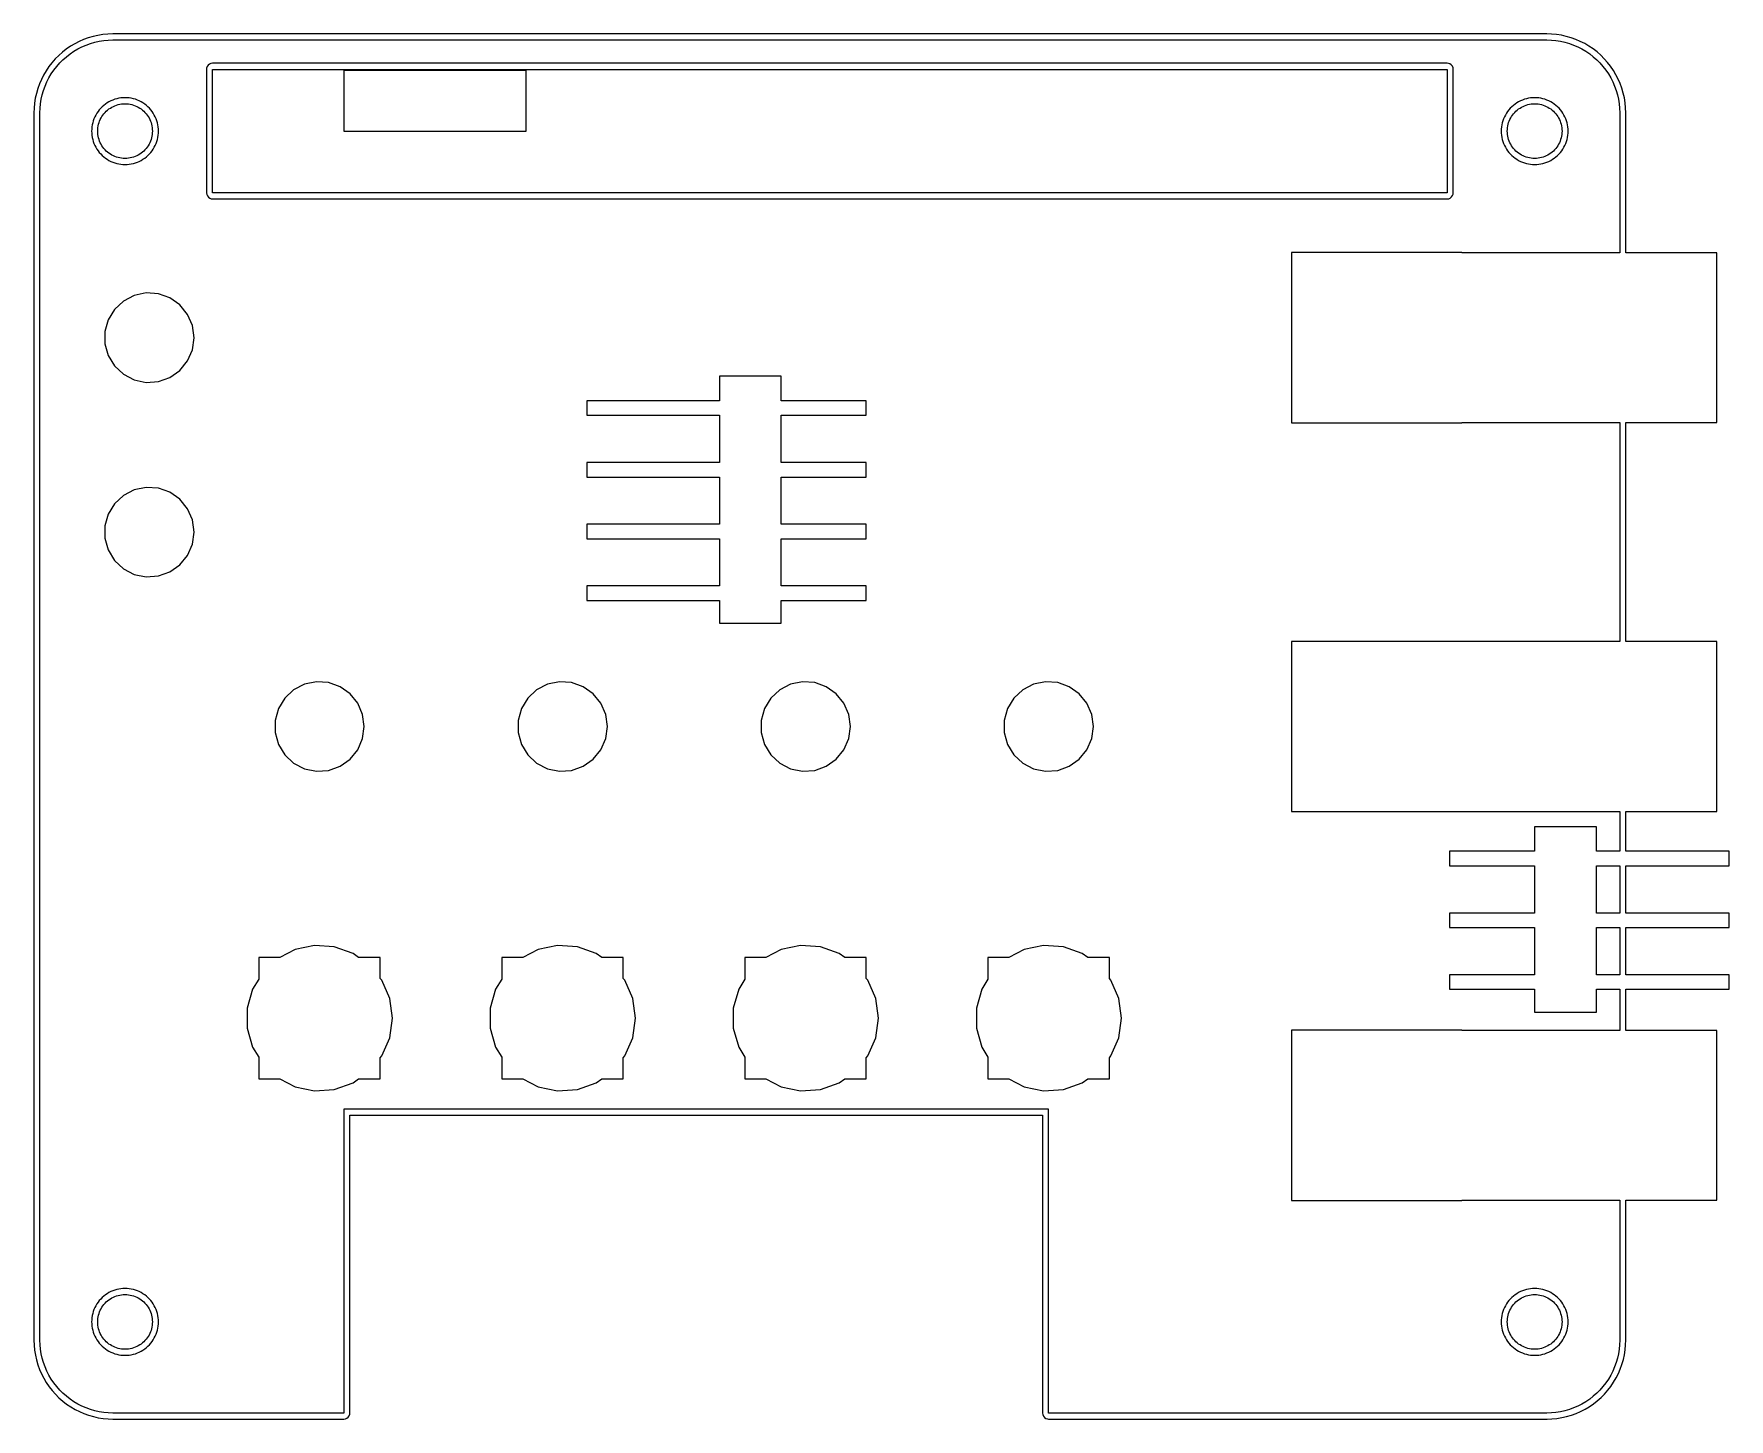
# Model space of a CAD drawing. Header units: metres. Extents: x -42.8 to 27, y -28.5 to 28.5.
import ezdxf

# ---------------------------------------------------------------- set-up
doc = ezdxf.new("R2010")
doc.units = ezdxf.units.M

msp = doc.modelspace()

# ---------------------------------------------------------------- linework, layer by layer
for p, q in [((-41.248, 27.9897), (-41.4166, 27.8746)), ((-41.0725, 28.0941), (-41.248, 27.9897)), ((-40.8908, 28.1872), (-41.0725, 28.0941)), ((-40.9453, 27.8789), (-40.7773, 27.9645)), ((-40.7037, 28.2688), (-40.8908, 28.1872)), ((-40.7773, 27.9645), (-40.6044, 28.0393)), ((-40.5117, 28.3384), (-40.7037, 28.2688)), ((-40.6044, 28.0393), (-40.427, 28.1032)), ((-40.3158, 28.3958), (-40.5117, 28.3384)), ((-40.427, 28.1032), (-40.2461, 28.1557)), ((-40.1167, 28.4408), (-40.3158, 28.3958)), ((-40.2461, 28.1557), (-40.0621, 28.1969)), ((-39.9151, 28.4733), (-40.1167, 28.4408)), ((-40.0621, 28.1969), (-39.876, 28.2263)), ((-39.7119, 28.493), (-39.9151, 28.4733)), ((-39.876, 28.2263), (-39.6884, 28.2441)), ((-39.5079, 28.4999), (-39.7119, 28.493)), ((-39.6884, 28.2441), (-39.5, 28.25)), ((19.5, 28.5), (-39.5079, 28.4999)), ((-39.5, 28.25), (19.5, 28.25)), ((19.6962, 28.494), (19.5, 28.5)), ((19.5, 28.25), (19.6884, 28.2441)), ((19.6884, 28.2441), (19.876, 28.2263)), ((19.8995, 28.4752), (19.6962, 28.494)), ((19.876, 28.2263), (20.0621, 28.1969)), ((20.1012, 28.4438), (19.8995, 28.4752)), ((20.0621, 28.1969), (20.2461, 28.1557)), ((20.3006, 28.3997), (20.1012, 28.4438)), ((20.2461, 28.1557), (20.427, 28.1032)), ((20.4968, 28.3432), (20.3006, 28.3997)), ((20.427, 28.1032), (20.6044, 28.0393)), ((20.6891, 28.2745), (20.4968, 28.3432)), ((20.6044, 28.0393), (20.7773, 27.9645)), ((20.8766, 28.1939), (20.6891, 28.2745)), ((20.7773, 27.9645), (20.9453, 27.8789)), ((21.0588, 28.1017), (20.8766, 28.1939)), ((21.2347, 27.9982), (21.0588, 28.1017)), ((21.4039, 27.8838), (21.2347, 27.9982)), ((-42.0091, 27.3155), (-42.1338, 27.1539)), ((-41.8744, 27.469), (-42.0091, 27.3155)), ((-41.7304, 27.6137), (-41.8744, 27.469)), ((-41.8115, 27.1623), (-41.6869, 27.3036)), ((-41.5776, 27.7491), (-41.7304, 27.6137)), ((-41.6869, 27.3036), (-41.5536, 27.4369)), ((-41.4166, 27.8746), (-41.5776, 27.7491)), ((-41.5536, 27.4369), (-41.4123, 27.5615)), ((-41.4123, 27.5615), (-41.2634, 27.677)), ((-41.2634, 27.677), (-41.1075, 27.783)), ((-41.1075, 27.783), (-40.9453, 27.8789)), ((-35.5827, 27.2106), (-35.622, 27.155)), ((-35.5299, 27.2536), (-35.5827, 27.2106)), ((-35.4674, 27.2807), (-35.5299, 27.2536)), ((-35.4, 27.29), (-35.4674, 27.2807)), ((15.4, 27.29), (-35.4, 27.29)), ((15.4509, 27.2848), (15.4, 27.29)), ((15.515, 27.262), (15.4509, 27.2848)), ((15.5706, 27.2227), (15.515, 27.262)), ((15.6136, 27.1699), (15.5706, 27.2227)), ((20.9453, 27.8789), (21.1075, 27.783)), ((21.1075, 27.783), (21.2634, 27.677)), ((21.2634, 27.677), (21.4123, 27.5615)), ((21.5655, 27.7591), (21.4039, 27.8838)), ((21.4123, 27.5615), (21.5536, 27.4369)), ((21.5536, 27.4369), (21.6869, 27.3036)), ((21.719, 27.6244), (21.5655, 27.7591)), ((21.6869, 27.3036), (21.8115, 27.1623)), ((21.8637, 27.4804), (21.719, 27.6244)), ((21.9991, 27.3276), (21.8637, 27.4804)), ((22.1246, 27.1666), (21.9991, 27.3276)), ((-42.4439, 26.6266), (-42.5245, 26.4391)), ((-42.3517, 26.8087), (-42.4439, 26.6266)), ((-42.2482, 26.9847), (-42.3517, 26.8087)), ((-42.2893, 26.3544), (-42.2145, 26.5273)), ((-42.1338, 27.1539), (-42.2482, 26.9847)), ((-42.2145, 26.5273), (-42.1289, 26.6953)), ((-42.1289, 26.6953), (-42.033, 26.8575)), ((-42.033, 26.8575), (-41.927, 27.0134)), ((-41.927, 27.0134), (-41.8115, 27.1623)), ((-35.6448, 27.0909), (-35.65, 27.04)), ((-35.65, 27.04), (-35.65, 21.96)), ((-35.622, 27.155), (-35.6448, 27.0909)), ((-35.4, 21.96), (-35.4, 27.04)), ((-35.4, 27.04), (15.4, 27.04)), ((-22.5, 27), (-30, 27)), ((-30, 27), (-30, 24.5)), ((-22.5, 24.5), (-22.5, 27)), ((15.4, 27.04), (15.4, 21.96)), ((15.6407, 27.1074), (15.6136, 27.1699)), ((15.65, 27.04), (15.6407, 27.1074)), ((15.65, 21.96), (15.65, 27.04)), ((21.8115, 27.1623), (21.927, 27.0134)), ((21.927, 27.0134), (22.033, 26.8575)), ((22.033, 26.8575), (22.1289, 26.6953)), ((22.2397, 26.998), (22.1246, 27.1666)), ((22.1289, 26.6953), (22.2145, 26.5273)), ((22.2145, 26.5273), (22.2893, 26.3544)), ((22.3441, 26.8225), (22.2397, 26.998)), ((22.4372, 26.6408), (22.3441, 26.8225)), ((22.5188, 26.4537), (22.4372, 26.6408)), ((-42.6938, 25.8512), (-42.7252, 25.6495)), ((-42.6497, 26.0506), (-42.6938, 25.8512)), ((-42.5932, 26.2468), (-42.6497, 26.0506)), ((-42.5245, 26.4391), (-42.5932, 26.2468)), ((-42.4763, 25.626), (-42.4469, 25.8121)), ((-42.4469, 25.8121), (-42.4057, 25.9961)), ((-42.4057, 25.9961), (-42.3532, 26.177)), ((-42.3532, 26.177), (-42.2893, 26.3544)), ((-39.4249, 25.8077), (-39.5062, 25.7784)), ((-39.3419, 25.8318), (-39.4249, 25.8077)), ((-39.2576, 25.8506), (-39.3419, 25.8318)), ((-39.1723, 25.8642), (-39.2576, 25.8506)), ((-39.0863, 25.8723), (-39.1723, 25.8642)), ((-39, 25.875), (-39.0863, 25.8723)), ((-38.9137, 25.8723), (-39, 25.875)), ((-38.8277, 25.8642), (-38.9137, 25.8723)), ((-38.7423, 25.8506), (-38.8277, 25.8642)), ((-38.6581, 25.8318), (-38.7423, 25.8506)), ((-38.5751, 25.8077), (-38.6581, 25.8318)), ((-38.4938, 25.7784), (-38.5751, 25.8077)), ((18.5751, 25.8077), (18.4938, 25.7784)), ((18.6581, 25.8318), (18.5751, 25.8077)), ((18.7423, 25.8506), (18.6581, 25.8318)), ((18.8277, 25.8642), (18.7423, 25.8506)), ((18.9137, 25.8723), (18.8277, 25.8642)), ((19, 25.875), (18.9137, 25.8723)), ((19.0863, 25.8723), (19, 25.875)), ((19.1723, 25.8642), (19.0863, 25.8723)), ((19.2576, 25.8506), (19.1723, 25.8642)), ((19.3419, 25.8318), (19.2576, 25.8506)), ((19.4249, 25.8077), (19.3419, 25.8318)), ((19.5062, 25.7784), (19.4249, 25.8077)), ((22.2893, 26.3544), (22.3532, 26.177)), ((22.3532, 26.177), (22.4057, 25.9961)), ((22.4057, 25.9961), (22.4469, 25.8121)), ((22.4469, 25.8121), (22.4763, 25.626)), ((22.5884, 26.2617), (22.5188, 26.4537)), ((22.6458, 26.0658), (22.5884, 26.2617)), ((22.6908, 25.8667), (22.6458, 26.0658)), ((22.7233, 25.6651), (22.6908, 25.8667)), ((-42.744, 25.4462), (-42.75, 25.25)), ((-42.75, 25.25), (-42.7499, -25.2579)), ((-42.7252, 25.6495), (-42.744, 25.4462)), ((-42.5, 25.25), (-42.4941, 25.4384)), ((-42.5, -25.25), (-42.5, 25.25)), ((-42.4941, 25.4384), (-42.4763, 25.626)), ((-40.2049, 25.1624), (-40.2441, 25.0854)), ((-40.1609, 25.2368), (-40.2049, 25.1624)), ((-40.1124, 25.3082), (-40.1609, 25.2368)), ((-40.0594, 25.3764), (-40.1124, 25.3082)), ((-40.0023, 25.4412), (-40.0594, 25.3764)), ((-39.9412, 25.5023), (-40.0023, 25.4412)), ((-39.9497, 25.1028), (-39.91, 25.1612)), ((-39.8764, 25.5594), (-39.9412, 25.5023)), ((-39.91, 25.1612), (-39.8667, 25.217)), ((-39.8082, 25.6124), (-39.8764, 25.5594)), ((-39.8667, 25.217), (-39.8199, 25.2701)), ((-39.8199, 25.2701), (-39.7701, 25.3199)), ((-39.7368, 25.6609), (-39.8082, 25.6124)), ((-39.7701, 25.3199), (-39.717, 25.3667)), ((-39.6624, 25.7049), (-39.7368, 25.6609)), ((-39.717, 25.3667), (-39.6612, 25.41)), ((-39.5854, 25.7441), (-39.6624, 25.7049)), ((-39.6612, 25.41), (-39.6028, 25.4497)), ((-39.6028, 25.4497), (-39.5418, 25.4858)), ((-39.5062, 25.7784), (-39.5854, 25.7441)), ((-39.5418, 25.4858), (-39.4791, 25.5177)), ((-39.4791, 25.5177), (-39.414, 25.5459)), ((-39.414, 25.5459), (-39.3476, 25.5698)), ((-39.3476, 25.5698), (-39.2797, 25.5896)), ((-39.2797, 25.5896), (-39.2108, 25.6049)), ((-39.2108, 25.6049), (-39.141, 25.616)), ((-39.141, 25.616), (-39.0707, 25.6227)), ((-39.0707, 25.6227), (-39, 25.6249)), ((-39, 25.6249), (-38.9293, 25.6227)), ((-38.9293, 25.6227), (-38.859, 25.616)), ((-38.859, 25.616), (-38.7893, 25.6049)), ((-38.7893, 25.6049), (-38.7202, 25.5895)), ((-38.7202, 25.5895), (-38.6525, 25.5698)), ((-38.6525, 25.5698), (-38.5859, 25.5459)), ((-38.5859, 25.5459), (-38.5209, 25.5177)), ((-38.5209, 25.5177), (-38.4582, 25.4858)), ((-38.4146, 25.7441), (-38.4938, 25.7784)), ((-38.4582, 25.4858), (-38.3972, 25.4497)), ((-38.3376, 25.7049), (-38.4146, 25.7441)), ((-38.3972, 25.4497), (-38.3388, 25.41)), ((-38.3388, 25.41), (-38.283, 25.3667)), ((-38.2632, 25.6609), (-38.3376, 25.7049)), ((-38.283, 25.3667), (-38.2299, 25.3199)), ((-38.1918, 25.6124), (-38.2632, 25.6609)), ((-38.2299, 25.3199), (-38.1801, 25.2701)), ((-38.1235, 25.5594), (-38.1918, 25.6124)), ((-38.1801, 25.2701), (-38.1332, 25.217)), ((-38.1332, 25.217), (-38.0899, 25.1612)), ((-38.0587, 25.5023), (-38.1235, 25.5594)), ((-38.0899, 25.1612), (-38.0503, 25.1028)), ((-37.9977, 25.4412), (-38.0587, 25.5023)), ((-37.9405, 25.3764), (-37.9977, 25.4412)), ((-37.8876, 25.3082), (-37.9405, 25.3764)), ((-37.839, 25.2368), (-37.8876, 25.3082)), ((-37.7951, 25.1624), (-37.839, 25.2368)), ((-37.7559, 25.0854), (-37.7951, 25.1624)), ((17.7951, 25.1624), (17.7559, 25.0854)), ((17.839, 25.2368), (17.7951, 25.1624)), ((17.8876, 25.3082), (17.839, 25.2368)), ((17.9405, 25.3764), (17.8876, 25.3082)), ((17.9977, 25.4412), (17.9405, 25.3764)), ((18.0587, 25.5023), (17.9977, 25.4412)), ((18.0503, 25.1028), (18.0899, 25.1612)), ((18.1235, 25.5594), (18.0587, 25.5023)), ((18.0899, 25.1612), (18.1332, 25.217)), ((18.1918, 25.6124), (18.1235, 25.5594)), ((18.1332, 25.217), (18.1801, 25.2701)), ((18.1801, 25.2701), (18.2299, 25.3199)), ((18.2632, 25.6609), (18.1918, 25.6124)), ((18.2299, 25.3199), (18.283, 25.3667)), ((18.3376, 25.7049), (18.2632, 25.6609)), ((18.283, 25.3667), (18.3388, 25.41)), ((18.4146, 25.7441), (18.3376, 25.7049)), ((18.3388, 25.41), (18.3972, 25.4497)), ((18.3972, 25.4497), (18.4582, 25.4858)), ((18.4938, 25.7784), (18.4146, 25.7441)), ((18.4582, 25.4858), (18.5209, 25.5177)), ((18.5209, 25.5177), (18.5859, 25.5459)), ((18.5859, 25.5459), (18.6525, 25.5698)), ((18.6525, 25.5698), (18.7202, 25.5895)), ((18.7202, 25.5895), (18.7893, 25.6049)), ((18.7893, 25.6049), (18.859, 25.616)), ((18.859, 25.616), (18.9293, 25.6227)), ((18.9293, 25.6227), (19, 25.6249)), ((19, 25.6249), (19.0707, 25.6227)), ((19.0707, 25.6227), (19.141, 25.616)), ((19.141, 25.616), (19.2108, 25.6049)), ((19.2108, 25.6049), (19.2797, 25.5896)), ((19.2797, 25.5896), (19.3476, 25.5698)), ((19.3476, 25.5698), (19.414, 25.5459)), ((19.414, 25.5459), (19.4791, 25.5177)), ((19.4791, 25.5177), (19.5418, 25.4858)), ((19.5854, 25.7441), (19.5062, 25.7784)), ((19.5418, 25.4858), (19.6028, 25.4497)), ((19.6624, 25.7049), (19.5854, 25.7441)), ((19.6028, 25.4497), (19.6612, 25.41)), ((19.6612, 25.41), (19.717, 25.3667)), ((19.7368, 25.6609), (19.6624, 25.7049)), ((19.717, 25.3667), (19.7701, 25.3199)), ((19.8082, 25.6124), (19.7368, 25.6609)), ((19.7701, 25.3199), (19.8199, 25.2701)), ((19.8764, 25.5594), (19.8082, 25.6124)), ((19.8199, 25.2701), (19.8667, 25.217)), ((19.8667, 25.217), (19.91, 25.1612)), ((19.9412, 25.5023), (19.8764, 25.5594)), ((19.91, 25.1612), (19.9497, 25.1028)), ((20.0023, 25.4412), (19.9412, 25.5023)), ((20.0594, 25.3764), (20.0023, 25.4412)), ((20.1124, 25.3082), (20.0594, 25.3764)), ((20.1609, 25.2368), (20.1124, 25.3082)), ((20.2049, 25.1624), (20.1609, 25.2368)), ((20.2441, 25.0854), (20.2049, 25.1624)), ((22.4763, 25.626), (22.4941, 25.4384)), ((22.4941, 25.4384), (22.5, 25.25)), ((22.5, 25.25), (22.5, 19.4918)), ((22.743, 25.4619), (22.7233, 25.6651)), ((22.7499, 25.2579), (22.743, 25.4619)), ((22.7499, 19.4918), (22.7499, 25.2579)), ((-40.3723, 24.5863), (-40.375, 24.5)), ((-40.375, 24.5), (-40.3723, 24.4137)), ((-40.3642, 24.6723), (-40.3723, 24.5863)), ((-40.3723, 24.4137), (-40.3642, 24.3277)), ((-40.3506, 24.7576), (-40.3642, 24.6723)), ((-40.3318, 24.8419), (-40.3506, 24.7576)), ((-40.3077, 24.9249), (-40.3318, 24.8419)), ((-40.2784, 25.0062), (-40.3077, 24.9249)), ((-40.2441, 25.0854), (-40.2784, 25.0062)), ((-40.1249, 24.5), (-40.1227, 24.5707)), ((-40.1227, 24.4293), (-40.1249, 24.5)), ((-40.1227, 24.5707), (-40.116, 24.641)), ((-40.116, 24.359), (-40.1227, 24.4293)), ((-40.116, 24.641), (-40.1049, 24.7108)), ((-40.1049, 24.7108), (-40.0896, 24.7797)), ((-40.0896, 24.7797), (-40.0698, 24.8476)), ((-40.0698, 24.8476), (-40.0459, 24.914)), ((-40.0459, 24.914), (-40.0177, 24.9791)), ((-40.0177, 24.9791), (-39.9858, 25.0418)), ((-39.9858, 25.0418), (-39.9497, 25.1028)), ((-38.0503, 25.1028), (-38.0142, 25.0418)), ((-38.0142, 25.0418), (-37.9823, 24.9791)), ((-37.9823, 24.9791), (-37.9541, 24.914)), ((-37.9541, 24.914), (-37.9302, 24.8477)), ((-37.9302, 24.8477), (-37.9104, 24.7796)), ((-37.9104, 24.7796), (-37.8951, 24.7108)), ((-37.8951, 24.7108), (-37.884, 24.641)), ((-37.884, 24.641), (-37.8773, 24.5707)), ((-37.8773, 24.4293), (-37.884, 24.359)), ((-37.8773, 24.5707), (-37.8751, 24.5)), ((-37.8751, 24.5), (-37.8773, 24.4293)), ((-37.7216, 25.0062), (-37.7559, 25.0854)), ((-37.6923, 24.9249), (-37.7216, 25.0062)), ((-37.6682, 24.8419), (-37.6923, 24.9249)), ((-37.6494, 24.7576), (-37.6682, 24.8419)), ((-37.6358, 24.6723), (-37.6494, 24.7576)), ((-37.6277, 24.5863), (-37.6358, 24.6723)), ((-37.6358, 24.3277), (-37.6277, 24.4137)), ((-37.625, 24.5), (-37.6277, 24.5863)), ((-37.6277, 24.4137), (-37.625, 24.5)), ((-30, 24.5), (-22.5, 24.5)), ((17.6277, 24.5863), (17.625, 24.5)), ((17.625, 24.5), (17.6277, 24.4137)), ((17.6358, 24.6723), (17.6277, 24.5863)), ((17.6277, 24.4137), (17.6358, 24.3277)), ((17.6494, 24.7576), (17.6358, 24.6723)), ((17.6682, 24.8419), (17.6494, 24.7576)), ((17.6923, 24.9249), (17.6682, 24.8419)), ((17.7216, 25.0062), (17.6923, 24.9249)), ((17.7559, 25.0854), (17.7216, 25.0062)), ((17.8751, 24.5), (17.8773, 24.5707)), ((17.8773, 24.4293), (17.8751, 24.5)), ((17.8773, 24.5707), (17.884, 24.641)), ((17.884, 24.359), (17.8773, 24.4293)), ((17.884, 24.641), (17.8951, 24.7108)), ((17.8951, 24.7108), (17.9104, 24.7796)), ((17.9104, 24.7796), (17.9302, 24.8477)), ((17.9302, 24.8477), (17.9541, 24.914)), ((17.9541, 24.914), (17.9823, 24.9791)), ((17.9823, 24.9791), (18.0142, 25.0418)), ((18.0142, 25.0418), (18.0503, 25.1028)), ((19.9497, 25.1028), (19.9858, 25.0418)), ((19.9858, 25.0418), (20.0177, 24.9791)), ((20.0177, 24.9791), (20.0459, 24.914)), ((20.0459, 24.914), (20.0698, 24.8476)), ((20.0698, 24.8476), (20.0896, 24.7797)), ((20.0896, 24.7797), (20.1049, 24.7108)), ((20.1049, 24.7108), (20.116, 24.641)), ((20.116, 24.641), (20.1227, 24.5707)), ((20.1227, 24.4293), (20.116, 24.359)), ((20.1227, 24.5707), (20.1249, 24.5)), ((20.1249, 24.5), (20.1227, 24.4293)), ((20.2784, 25.0062), (20.2441, 25.0854)), ((20.3077, 24.9249), (20.2784, 25.0062)), ((20.3318, 24.8419), (20.3077, 24.9249)), ((20.3506, 24.7576), (20.3318, 24.8419)), ((20.3642, 24.6723), (20.3506, 24.7576)), ((20.3723, 24.5863), (20.3642, 24.6723)), ((20.3642, 24.3277), (20.3723, 24.4137)), ((20.375, 24.5), (20.3723, 24.5863)), ((20.3723, 24.4137), (20.375, 24.5)), ((-40.3642, 24.3277), (-40.3506, 24.2423)), ((-40.3506, 24.2423), (-40.3318, 24.1581)), ((-40.3318, 24.1581), (-40.3077, 24.0751)), ((-40.3077, 24.0751), (-40.2784, 23.9938)), ((-40.2784, 23.9938), (-40.2441, 23.9146)), ((-40.2441, 23.9146), (-40.2049, 23.8376)), ((-40.2049, 23.8376), (-40.1609, 23.7632)), ((-40.1609, 23.7632), (-40.1124, 23.6918)), ((-40.1049, 24.2893), (-40.116, 24.359)), ((-40.0895, 24.2202), (-40.1049, 24.2893)), ((-40.0698, 24.1525), (-40.0895, 24.2202)), ((-40.0459, 24.0859), (-40.0698, 24.1525)), ((-40.0177, 24.0209), (-40.0459, 24.0859)), ((-39.9858, 23.9582), (-40.0177, 24.0209)), ((-39.9497, 23.8972), (-39.9858, 23.9582)), ((-39.91, 23.8388), (-39.9497, 23.8972)), ((-39.8667, 23.783), (-39.91, 23.8388)), ((-39.8199, 23.7299), (-39.8667, 23.783)), ((-39.7701, 23.6801), (-39.8199, 23.7299)), ((-38.1801, 23.7299), (-38.2299, 23.6801)), ((-38.1332, 23.783), (-38.1801, 23.7299)), ((-38.0899, 23.8388), (-38.1332, 23.783)), ((-38.0503, 23.8972), (-38.0899, 23.8388)), ((-38.0142, 23.9582), (-38.0503, 23.8972)), ((-37.9823, 24.0209), (-38.0142, 23.9582)), ((-37.9541, 24.086), (-37.9823, 24.0209)), ((-37.9302, 24.1524), (-37.9541, 24.086)), ((-37.9104, 24.2203), (-37.9302, 24.1524)), ((-37.8951, 24.2892), (-37.9104, 24.2203)), ((-37.884, 24.359), (-37.8951, 24.2892)), ((-37.8876, 23.6918), (-37.839, 23.7632)), ((-37.839, 23.7632), (-37.7951, 23.8376)), ((-37.7951, 23.8376), (-37.7559, 23.9146)), ((-37.7559, 23.9146), (-37.7216, 23.9938)), ((-37.7216, 23.9938), (-37.6923, 24.0751)), ((-37.6923, 24.0751), (-37.6682, 24.1581)), ((-37.6682, 24.1581), (-37.6494, 24.2423)), ((-37.6494, 24.2423), (-37.6358, 24.3277)), ((17.6358, 24.3277), (17.6494, 24.2423)), ((17.6494, 24.2423), (17.6682, 24.1581)), ((17.6682, 24.1581), (17.6923, 24.0751)), ((17.6923, 24.0751), (17.7216, 23.9938)), ((17.7216, 23.9938), (17.7559, 23.9146)), ((17.7559, 23.9146), (17.7951, 23.8376)), ((17.7951, 23.8376), (17.839, 23.7632)), ((17.839, 23.7632), (17.8876, 23.6918)), ((17.8951, 24.2892), (17.884, 24.359)), ((17.9104, 24.2203), (17.8951, 24.2892)), ((17.9302, 24.1524), (17.9104, 24.2203)), ((17.9541, 24.086), (17.9302, 24.1524)), ((17.9823, 24.0209), (17.9541, 24.086)), ((18.0142, 23.9582), (17.9823, 24.0209)), ((18.0503, 23.8972), (18.0142, 23.9582)), ((18.0899, 23.8388), (18.0503, 23.8972)), ((18.1332, 23.783), (18.0899, 23.8388)), ((18.1801, 23.7299), (18.1332, 23.783)), ((18.2299, 23.6801), (18.1801, 23.7299)), ((19.8199, 23.7299), (19.7701, 23.6801)), ((19.8667, 23.783), (19.8199, 23.7299)), ((19.91, 23.8388), (19.8667, 23.783)), ((19.9497, 23.8972), (19.91, 23.8388)), ((19.9858, 23.9582), (19.9497, 23.8972)), ((20.0177, 24.0209), (19.9858, 23.9582)), ((20.0459, 24.0859), (20.0177, 24.0209)), ((20.0698, 24.1525), (20.0459, 24.0859)), ((20.0895, 24.2202), (20.0698, 24.1525)), ((20.1049, 24.2893), (20.0895, 24.2202)), ((20.116, 24.359), (20.1049, 24.2893)), ((20.1124, 23.6918), (20.1609, 23.7632)), ((20.1609, 23.7632), (20.2049, 23.8376)), ((20.2049, 23.8376), (20.2441, 23.9146)), ((20.2441, 23.9146), (20.2784, 23.9938)), ((20.2784, 23.9938), (20.3077, 24.0751)), ((20.3077, 24.0751), (20.3318, 24.1581)), ((20.3318, 24.1581), (20.3506, 24.2423)), ((20.3506, 24.2423), (20.3642, 24.3277)), ((-40.1124, 23.6918), (-40.0594, 23.6235)), ((-40.0594, 23.6235), (-40.0023, 23.5587)), ((-40.0023, 23.5587), (-39.9412, 23.4977)), ((-39.9412, 23.4977), (-39.8764, 23.4405)), ((-39.8764, 23.4405), (-39.8082, 23.3876)), ((-39.8082, 23.3876), (-39.7368, 23.339)), ((-39.717, 23.6332), (-39.7701, 23.6801)), ((-39.7368, 23.339), (-39.6624, 23.2951)), ((-39.6612, 23.5899), (-39.717, 23.6332)), ((-39.6624, 23.2951), (-39.5854, 23.2559)), ((-39.6028, 23.5503), (-39.6612, 23.5899)), ((-39.5418, 23.5142), (-39.6028, 23.5503)), ((-39.5854, 23.2559), (-39.5062, 23.2216)), ((-39.4791, 23.4823), (-39.5418, 23.5142)), ((-39.5062, 23.2216), (-39.4249, 23.1923)), ((-39.414, 23.4541), (-39.4791, 23.4823)), ((-39.4249, 23.1923), (-39.3419, 23.1682)), ((-39.3477, 23.4302), (-39.414, 23.4541)), ((-39.2796, 23.4104), (-39.3477, 23.4302)), ((-39.3419, 23.1682), (-39.2576, 23.1494)), ((-39.2108, 23.3951), (-39.2796, 23.4104)), ((-39.2576, 23.1494), (-39.1723, 23.1358)), ((-39.141, 23.384), (-39.2108, 23.3951)), ((-39.1723, 23.1358), (-39.0863, 23.1277)), ((-39.0707, 23.3773), (-39.141, 23.384)), ((-39.0863, 23.1277), (-39, 23.125)), ((-39, 23.3751), (-39.0707, 23.3773)), ((-38.9293, 23.3773), (-39, 23.3751)), ((-39, 23.125), (-38.9137, 23.1277)), ((-38.859, 23.384), (-38.9293, 23.3773)), ((-38.9137, 23.1277), (-38.8277, 23.1358)), ((-38.7892, 23.3951), (-38.859, 23.384)), ((-38.8277, 23.1358), (-38.7423, 23.1494)), ((-38.7203, 23.4104), (-38.7892, 23.3951)), ((-38.7423, 23.1494), (-38.6581, 23.1682)), ((-38.6524, 23.4302), (-38.7203, 23.4104)), ((-38.6581, 23.1682), (-38.5751, 23.1923)), ((-38.586, 23.4541), (-38.6524, 23.4302)), ((-38.5209, 23.4823), (-38.586, 23.4541)), ((-38.5751, 23.1923), (-38.4938, 23.2216)), ((-38.4582, 23.5142), (-38.5209, 23.4823)), ((-38.4938, 23.2216), (-38.4146, 23.2559)), ((-38.3972, 23.5503), (-38.4582, 23.5142)), ((-38.4146, 23.2559), (-38.3376, 23.2951)), ((-38.3388, 23.5899), (-38.3972, 23.5503)), ((-38.283, 23.6332), (-38.3388, 23.5899)), ((-38.3376, 23.2951), (-38.2632, 23.339)), ((-38.2299, 23.6801), (-38.283, 23.6332)), ((-38.2632, 23.339), (-38.1918, 23.3876)), ((-38.1918, 23.3876), (-38.1235, 23.4405)), ((-38.1235, 23.4405), (-38.0587, 23.4977)), ((-38.0587, 23.4977), (-37.9977, 23.5587)), ((-37.9977, 23.5587), (-37.9405, 23.6235)), ((-37.9405, 23.6235), (-37.8876, 23.6918)), ((17.8876, 23.6918), (17.9405, 23.6235)), ((17.9405, 23.6235), (17.9977, 23.5587)), ((17.9977, 23.5587), (18.0587, 23.4977)), ((18.0587, 23.4977), (18.1235, 23.4405)), ((18.1235, 23.4405), (18.1918, 23.3876)), ((18.1918, 23.3876), (18.2632, 23.339)), ((18.283, 23.6332), (18.2299, 23.6801)), ((18.2632, 23.339), (18.3376, 23.2951)), ((18.3388, 23.5899), (18.283, 23.6332)), ((18.3376, 23.2951), (18.4146, 23.2559)), ((18.3972, 23.5503), (18.3388, 23.5899)), ((18.4582, 23.5142), (18.3972, 23.5503)), ((18.4146, 23.2559), (18.4938, 23.2216)), ((18.5209, 23.4823), (18.4582, 23.5142)), ((18.4938, 23.2216), (18.5751, 23.1923)), ((18.586, 23.4541), (18.5209, 23.4823)), ((18.5751, 23.1923), (18.6581, 23.1682)), ((18.6524, 23.4302), (18.586, 23.4541)), ((18.7203, 23.4104), (18.6524, 23.4302)), ((18.6581, 23.1682), (18.7423, 23.1494)), ((18.7892, 23.3951), (18.7203, 23.4104)), ((18.7423, 23.1494), (18.8277, 23.1358)), ((18.859, 23.384), (18.7892, 23.3951)), ((18.8277, 23.1358), (18.9137, 23.1277)), ((18.9293, 23.3773), (18.859, 23.384)), ((18.9137, 23.1277), (19, 23.125)), ((19, 23.3751), (18.9293, 23.3773)), ((19.0707, 23.3773), (19, 23.3751)), ((19, 23.125), (19.0863, 23.1277)), ((19.141, 23.384), (19.0707, 23.3773)), ((19.0863, 23.1277), (19.1723, 23.1358)), ((19.2108, 23.3951), (19.141, 23.384)), ((19.1723, 23.1358), (19.2576, 23.1494)), ((19.2796, 23.4104), (19.2108, 23.3951)), ((19.2576, 23.1494), (19.3419, 23.1682)), ((19.3477, 23.4302), (19.2796, 23.4104)), ((19.3419, 23.1682), (19.4249, 23.1923)), ((19.414, 23.4541), (19.3477, 23.4302)), ((19.4791, 23.4823), (19.414, 23.4541)), ((19.4249, 23.1923), (19.5062, 23.2216)), ((19.5418, 23.5142), (19.4791, 23.4823)), ((19.5062, 23.2216), (19.5854, 23.2559)), ((19.6028, 23.5503), (19.5418, 23.5142)), ((19.5854, 23.2559), (19.6624, 23.2951)), ((19.6612, 23.5899), (19.6028, 23.5503)), ((19.717, 23.6332), (19.6612, 23.5899)), ((19.6624, 23.2951), (19.7368, 23.339)), ((19.7701, 23.6801), (19.717, 23.6332)), ((19.7368, 23.339), (19.8082, 23.3876)), ((19.8082, 23.3876), (19.8764, 23.4405)), ((19.8764, 23.4405), (19.9412, 23.4977)), ((19.9412, 23.4977), (20.0023, 23.5587)), ((20.0023, 23.5587), (20.0594, 23.6235)), ((20.0594, 23.6235), (20.1124, 23.6918)), ((-35.65, 21.96), (-35.6407, 21.8925)), ((-35.6407, 21.8925), (-35.6136, 21.8301)), ((-35.6136, 21.8301), (-35.5706, 21.7773)), ((-35.5706, 21.7773), (-35.515, 21.738)), ((-35.515, 21.738), (-35.4509, 21.7152)), ((-35.4509, 21.7152), (-35.4, 21.71)), ((15.4, 21.96), (-35.4, 21.96)), ((-35.4, 21.71), (15.4, 21.71)), ((15.4, 21.71), (15.4674, 21.7193)), ((15.4674, 21.7193), (15.5299, 21.7464)), ((15.5299, 21.7464), (15.5827, 21.7894)), ((15.5827, 21.7894), (15.622, 21.845)), ((15.622, 21.845), (15.6448, 21.9091)), ((15.6448, 21.9091), (15.65, 21.96)), ((16, 19.5), (9, 19.5)), ((9, 19.5), (9, 12.5)), ((16, 19.4918), (16, 19.5)), ((22.5, 19.4918), (16, 19.4918)), ((26.5, 19.4918), (22.7499, 19.4918)), ((26.5, 12.5081), (26.5, 19.4918)), ((-39.064, 17.5073), (-39.4312, 17.1644)), ((-38.6178, 17.7385), (-39.064, 17.5073)), ((-38.1259, 17.8407), (-38.6178, 17.7385)), ((-37.6246, 17.8064), (-38.1259, 17.8407)), ((-37.1512, 17.6381), (-37.6246, 17.8064)), ((-36.7407, 17.3484), (-37.1512, 17.6381)), ((-39.4312, 17.1644), (-39.6922, 16.735)), ((-36.4236, 16.9586), (-36.7407, 17.3484)), ((-36.2234, 16.4978), (-36.4236, 16.9586)), ((-39.6922, 16.735), (-39.8278, 16.2512)), ((-39.8278, 16.2512), (-39.8278, 15.7488)), ((-36.155, 16), (-36.2234, 16.4978)), ((-39.8278, 15.7488), (-39.6922, 15.2649)), ((-36.4236, 15.0414), (-36.2234, 15.5022)), ((-36.2234, 15.5022), (-36.155, 16)), ((-39.6922, 15.2649), (-39.4312, 14.8356)), ((-39.4312, 14.8356), (-39.064, 14.4927)), ((-37.1512, 14.3618), (-36.7407, 14.6516)), ((-36.7407, 14.6516), (-36.4236, 15.0414)), ((-39.064, 14.4927), (-38.6178, 14.2615)), ((-38.6178, 14.2615), (-38.1259, 14.1593)), ((-38.1259, 14.1593), (-37.6246, 14.1936)), ((-37.6246, 14.1936), (-37.1512, 14.3618)), ((-12, 14.41), (-14.54, 14.41)), ((-14.54, 14.41), (-14.54, 13.405)), ((-12, 13.405), (-12, 14.41)), ((-14.54, 13.405), (-20, 13.405)), ((-20, 13.405), (-20, 12.805)), ((-8.5, 13.405), (-12, 13.405)), ((-8.5, 12.805), (-8.5, 13.405)), ((-20, 12.805), (-14.54, 12.805)), ((-14.54, 12.805), (-14.54, 10.865)), ((-12, 10.865), (-12, 12.805)), ((-12, 12.805), (-8.5, 12.805)), ((9, 12.5), (16, 12.5)), ((16, 12.5), (16, 12.5081)), ((16, 12.5081), (22.5, 12.5081)), ((22.5, 12.5081), (22.5, 3.49184)), ((22.7499, 3.49184), (22.7499, 12.5081)), ((22.7499, 12.5081), (26.5, 12.5081)), ((-14.54, 10.865), (-20, 10.865)), ((-20, 10.865), (-20, 10.265)), ((-8.5, 10.865), (-12, 10.865)), ((-8.5, 10.265), (-8.5, 10.865)), ((-38.1259, 9.8407), (-38.6178, 9.73846)), ((-37.6246, 9.8064), (-38.1259, 9.8407)), ((-37.1512, 9.63814), (-37.6246, 9.8064)), ((-20, 10.265), (-14.54, 10.265)), ((-14.54, 10.265), (-14.54, 8.325)), ((-12, 8.325), (-12, 10.265)), ((-12, 10.265), (-8.5, 10.265)), ((-39.4312, 9.16435), (-39.6922, 8.73505)), ((-39.064, 9.50731), (-39.4312, 9.16435)), ((-38.6178, 9.73846), (-39.064, 9.50731)), ((-36.7407, 9.34839), (-37.1512, 9.63814)), ((-36.4236, 8.95862), (-36.7407, 9.34839)), ((-39.6922, 8.73505), (-39.8278, 8.25122)), ((-36.2234, 8.49777), (-36.4236, 8.95862)), ((-36.155, 8), (-36.2234, 8.49777)), ((-39.8278, 8.25122), (-39.8278, 7.74876)), ((-39.8278, 7.74876), (-39.6922, 7.26494)), ((-36.2234, 7.50221), (-36.155, 8)), ((-14.54, 8.325), (-20, 8.325)), ((-20, 8.325), (-20, 7.72499)), ((-20, 7.72499), (-14.54, 7.72499)), ((-14.54, 7.72499), (-14.54, 5.78499)), ((-8.5, 8.325), (-12, 8.325)), ((-12, 5.78499), (-12, 7.72499)), ((-12, 7.72499), (-8.5, 7.72499)), ((-8.5, 7.72499), (-8.5, 8.325)), ((-39.6922, 7.26494), (-39.4312, 6.83563)), ((-36.7407, 6.6516), (-36.4236, 7.04137)), ((-36.4236, 7.04137), (-36.2234, 7.50221)), ((-39.4312, 6.83563), (-39.064, 6.49269)), ((-39.064, 6.49269), (-38.6178, 6.26152)), ((-37.6246, 6.19359), (-37.1512, 6.36185)), ((-37.1512, 6.36185), (-36.7407, 6.6516)), ((-38.6178, 6.26152), (-38.1259, 6.1593)), ((-38.1259, 6.1593), (-37.6246, 6.19359)), ((-14.54, 5.78499), (-20, 5.78499)), ((-20, 5.78499), (-20, 5.185)), ((-8.5, 5.78499), (-12, 5.78499)), ((-8.5, 5.185), (-8.5, 5.78499)), ((-20, 5.185), (-14.54, 5.185)), ((-14.54, 5.185), (-14.54, 4.25)), ((-12, 5.185), (-8.5, 5.185)), ((-12, 4.25), (-12, 5.185)), ((-14.54, 4.25), (-12, 4.25)), ((16, 3.5), (9, 3.5)), ((9, 3.5), (9, -3.5)), ((16, 3.49184), (16, 3.5)), ((22.5, 3.49184), (16, 3.49184)), ((26.5, 3.49184), (22.7499, 3.49184)), ((26.5, -3.49184), (26.5, 3.49184)), ((-32.064, 1.50731), (-32.4312, 1.16435)), ((-31.6178, 1.73846), (-32.064, 1.50731)), ((-31.1259, 1.8407), (-31.6178, 1.73846)), ((-30.6246, 1.8064), (-31.1259, 1.8407)), ((-30.1512, 1.63814), (-30.6246, 1.8064)), ((-29.7407, 1.34839), (-30.1512, 1.63814)), ((-22.064, 1.50731), (-22.4312, 1.16435)), ((-21.6178, 1.73846), (-22.064, 1.50731)), ((-21.1259, 1.8407), (-21.6178, 1.73846)), ((-20.6246, 1.8064), (-21.1259, 1.8407)), ((-20.1512, 1.63814), (-20.6246, 1.8064)), ((-19.7407, 1.34839), (-20.1512, 1.63814)), ((-12.064, 1.50731), (-12.4312, 1.16435)), ((-11.6178, 1.73846), (-12.064, 1.50731)), ((-11.1259, 1.8407), (-11.6178, 1.73846)), ((-10.6246, 1.8064), (-11.1259, 1.8407)), ((-10.1512, 1.63814), (-10.6246, 1.8064)), ((-9.74068, 1.34839), (-10.1512, 1.63814)), ((-2.06396, 1.50731), (-2.43118, 1.16435)), ((-1.61784, 1.73846), (-2.06396, 1.50731)), ((-1.1259, 1.8407), (-1.61784, 1.73846)), ((-0.62462, 1.8064), (-1.1259, 1.8407)), ((-0.15117, 1.63814), (-0.62462, 1.8064)), ((0.25931, 1.34839), (-0.15117, 1.63814)), ((-32.6922, 0.73505), (-32.8278, 0.25122)), ((-32.4312, 1.16435), (-32.6922, 0.73505)), ((-29.4236, 0.95862), (-29.7407, 1.34839)), ((-29.2234, 0.49777), (-29.4236, 0.95862)), ((-22.6922, 0.73505), (-22.8278, 0.25122)), ((-22.4312, 1.16435), (-22.6922, 0.73505)), ((-19.4236, 0.95862), (-19.7407, 1.34839)), ((-19.2234, 0.49777), (-19.4236, 0.95862)), ((-12.6922, 0.73505), (-12.8278, 0.25122)), ((-12.4312, 1.16435), (-12.6922, 0.73505)), ((-9.42358, 0.95862), (-9.74068, 1.34839)), ((-9.2234, 0.49777), (-9.42358, 0.95862)), ((-2.69225, 0.73505), (-2.8278, 0.25122)), ((-2.43118, 1.16435), (-2.69225, 0.73505)), ((0.5764, 0.95862), (0.25931, 1.34839)), ((0.77658, 0.49777), (0.5764, 0.95862)), ((-32.8278, 0.25122), (-32.8278, -0.25122)), ((-29.155, 0), (-29.2234, 0.49777)), ((-29.2234, -0.49777), (-29.155, 0)), ((-22.8278, 0.25122), (-22.8278, -0.25122)), ((-19.155, 0), (-19.2234, 0.49777)), ((-19.2234, -0.49777), (-19.155, 0)), ((-12.8278, 0.25122), (-12.8278, -0.25122)), ((-9.155, 0), (-9.2234, 0.49777)), ((-9.2234, -0.49777), (-9.155, 0)), ((-2.8278, 0.25122), (-2.8278, -0.25122)), ((0.84499, 0), (0.77658, 0.49777)), ((0.77658, -0.49777), (0.84499, 0)), ((-32.8278, -0.25122), (-32.6922, -0.73505)), ((-29.4236, -0.95862), (-29.2234, -0.49777)), ((-22.8278, -0.25122), (-22.6922, -0.73505)), ((-19.4236, -0.95862), (-19.2234, -0.49777)), ((-12.8278, -0.25122), (-12.6922, -0.73505)), ((-9.42358, -0.95862), (-9.2234, -0.49777)), ((-2.8278, -0.25122), (-2.69225, -0.73505)), ((0.5764, -0.95862), (0.77658, -0.49777)), ((-32.6922, -0.73505), (-32.4312, -1.16435)), ((-32.4312, -1.16435), (-32.064, -1.50731)), ((-30.1512, -1.63814), (-29.7407, -1.34839)), ((-29.7407, -1.34839), (-29.4236, -0.95862)), ((-22.6922, -0.73505), (-22.4312, -1.16435)), ((-22.4312, -1.16435), (-22.064, -1.50731)), ((-20.1512, -1.63814), (-19.7407, -1.34839)), ((-19.7407, -1.34839), (-19.4236, -0.95862)), ((-12.6922, -0.73505), (-12.4312, -1.16435)), ((-12.4312, -1.16435), (-12.064, -1.50731)), ((-10.1512, -1.63814), (-9.74068, -1.34839)), ((-9.74068, -1.34839), (-9.42358, -0.95862)), ((-2.69225, -0.73505), (-2.43118, -1.16435)), ((-2.43118, -1.16435), (-2.06396, -1.50731)), ((-0.15117, -1.63814), (0.25931, -1.34839)), ((0.25931, -1.34839), (0.5764, -0.95862)), ((-32.064, -1.50731), (-31.6178, -1.73846)), ((-31.6178, -1.73846), (-31.1259, -1.8407)), ((-31.1259, -1.8407), (-30.6246, -1.8064)), ((-30.6246, -1.8064), (-30.1512, -1.63814)), ((-22.064, -1.50731), (-21.6178, -1.73846)), ((-21.6178, -1.73846), (-21.1259, -1.8407)), ((-21.1259, -1.8407), (-20.6246, -1.8064)), ((-20.6246, -1.8064), (-20.1512, -1.63814)), ((-12.064, -1.50731), (-11.6178, -1.73846)), ((-11.6178, -1.73846), (-11.1259, -1.8407)), ((-11.1259, -1.8407), (-10.6246, -1.8064)), ((-10.6246, -1.8064), (-10.1512, -1.63814)), ((-2.06396, -1.50731), (-1.61784, -1.73846)), ((-1.61784, -1.73846), (-1.1259, -1.8407)), ((-1.1259, -1.8407), (-0.62462, -1.8064)), ((-0.62462, -1.8064), (-0.15117, -1.63814)), ((9, -3.5), (16, -3.5)), ((16, -3.5), (16, -3.49184)), ((16, -3.49184), (22.5, -3.49184)), ((21.54, -4.12999), (19, -4.12999)), ((19, -4.12999), (19, -5.13499)), ((21.54, -5.13499), (21.54, -4.12999)), ((22.5, -3.49184), (22.5, -5.13499)), ((22.75, -5.13499), (22.75, -3.49184)), ((22.75, -3.49184), (26.5, -3.49184)), ((19, -5.13499), (15.5, -5.13499)), ((15.5, -5.13499), (15.5, -5.735)), ((22.5, -5.13499), (21.54, -5.13499)), ((27, -5.13499), (22.75, -5.13499)), ((27, -5.735), (27, -5.13499)), ((15.5, -5.735), (19, -5.735)), ((19, -5.735), (19, -7.67499)), ((21.54, -7.67499), (21.54, -5.735)), ((21.54, -5.735), (22.5, -5.735)), ((22.5, -5.735), (22.5, -7.67499)), ((22.75, -7.67499), (22.75, -5.735)), ((22.75, -5.735), (27, -5.735)), ((19, -7.67499), (15.5, -7.67499)), ((15.5, -7.67499), (15.5, -8.27499)), ((15.5, -8.27499), (19, -8.27499)), ((19, -8.27499), (19, -10.215)), ((22.5, -7.67499), (21.54, -7.67499)), ((21.54, -10.215), (21.54, -8.27499)), ((21.54, -8.27499), (22.5, -8.27499)), ((22.5, -8.27499), (22.5, -10.215)), ((27, -7.67499), (22.75, -7.67499)), ((22.75, -10.215), (22.75, -8.27499)), ((22.75, -8.27499), (27, -8.27499)), ((27, -8.27499), (27, -7.67499)), ((-31.2047, -9.00699), (-32.0046, -9.1732)), ((-30.3896, -9.06274), (-31.2047, -9.00699)), ((-29.6198, -9.33633), (-30.3896, -9.06274)), ((-21.2047, -9.00699), (-22.0046, -9.1732)), ((-20.3896, -9.06274), (-21.2047, -9.00699)), ((-19.6198, -9.33633), (-20.3896, -9.06274)), ((-11.2047, -9.00699), (-12.0046, -9.1732)), ((-10.3896, -9.06274), (-11.2047, -9.00699)), ((-9.6198, -9.33633), (-10.3896, -9.06274)), ((-1.20473, -9.00699), (-2.00464, -9.1732)), ((-0.38962, -9.06274), (-1.20473, -9.00699)), ((0.38019, -9.33633), (-0.38962, -9.06274)), ((-32.6353, -9.5), (-33.5, -9.5)), ((-33.5, -9.5), (-33.5, -10.391)), ((-32.0046, -9.1732), (-32.6353, -9.5)), ((-29.3879, -9.5), (-29.6198, -9.33633)), ((-28.5, -9.5), (-29.3879, -9.5)), ((-28.5, -10.3635), (-28.5, -9.5)), ((-22.6353, -9.5), (-23.5, -9.5)), ((-23.5, -9.5), (-23.5, -10.391)), ((-22.0046, -9.1732), (-22.6353, -9.5)), ((-19.3879, -9.5), (-19.6198, -9.33633)), ((-18.5, -9.5), (-19.3879, -9.5)), ((-18.5, -10.3635), (-18.5, -9.5)), ((-12.6353, -9.5), (-13.5, -9.5)), ((-13.5, -9.5), (-13.5, -10.391)), ((-12.0046, -9.1732), (-12.6353, -9.5)), ((-9.38794, -9.5), (-9.6198, -9.33633)), ((-8.5, -9.5), (-9.38794, -9.5)), ((-8.5, -10.3635), (-8.5, -9.5)), ((-2.6353, -9.5), (-3.5, -9.5)), ((-3.5, -9.5), (-3.5, -10.391)), ((-2.00464, -9.1732), (-2.6353, -9.5)), ((0.61204, -9.5), (0.38019, -9.33633)), ((1.5, -9.5), (0.61204, -9.5)), ((1.5, -10.3635), (1.5, -9.5)), ((-33.5, -10.391), (-33.7516, -10.8048)), ((-28.4367, -10.4412), (-28.5, -10.3635)), ((-28.1112, -11.1906), (-28.4367, -10.4412)), ((-23.5, -10.391), (-23.7516, -10.8048)), ((-18.4367, -10.4412), (-18.5, -10.3635)), ((-18.1112, -11.1906), (-18.4367, -10.4412)), ((-13.5, -10.391), (-13.7516, -10.8048)), ((-8.43674, -10.4412), (-8.5, -10.3635)), ((-8.11124, -11.1906), (-8.43674, -10.4412)), ((-3.5, -10.391), (-3.75163, -10.8048)), ((1.56325, -10.4412), (1.5, -10.3635)), ((1.88875, -11.1906), (1.56325, -10.4412)), ((19, -10.215), (15.5, -10.215)), ((15.5, -10.215), (15.5, -10.815)), ((22.5, -10.215), (21.54, -10.215)), ((27, -10.215), (22.75, -10.215)), ((27, -10.815), (27, -10.215)), ((-33.7516, -10.8048), (-33.972, -11.5915)), ((-23.7516, -10.8048), (-23.972, -11.5915)), ((-13.7516, -10.8048), (-13.972, -11.5915)), ((-3.75163, -10.8048), (-3.97205, -11.5915)), ((15.5, -10.815), (19, -10.815)), ((19, -10.815), (19, -11.75)), ((21.54, -11.75), (21.54, -10.815)), ((21.54, -10.815), (22.5, -10.815)), ((22.5, -10.815), (22.5, -12.5081)), ((22.75, -12.5081), (22.75, -10.815)), ((22.75, -10.815), (27, -10.815)), ((-33.972, -11.5915), (-33.972, -12.4085)), ((-28, -12), (-28.1112, -11.1906)), ((-23.972, -11.5915), (-23.972, -12.4085)), ((-18, -12), (-18.1112, -11.1906)), ((-13.972, -11.5915), (-13.972, -12.4085)), ((-8, -12), (-8.11124, -11.1906)), ((-3.97205, -11.5915), (-3.97205, -12.4085)), ((2, -12), (1.88875, -11.1906)), ((19, -11.75), (21.54, -11.75)), ((-33.972, -12.4085), (-33.7516, -13.1952)), ((-28.1112, -12.8094), (-28, -12)), ((-23.972, -12.4085), (-23.7516, -13.1952)), ((-18.1112, -12.8094), (-18, -12)), ((-13.972, -12.4085), (-13.7516, -13.1952)), ((-8.11124, -12.8094), (-8, -12)), ((-3.97205, -12.4085), (-3.75163, -13.1952)), ((1.88875, -12.8094), (2, -12)), ((16, -12.5), (9, -12.5)), ((9, -12.5), (9, -19.5)), ((16, -12.5081), (16, -12.5)), ((22.5, -12.5081), (16, -12.5081)), ((26.5, -12.5081), (22.75, -12.5081)), ((26.5, -19.4918), (26.5, -12.5081)), ((-33.7516, -13.1952), (-33.5, -13.609)), ((-28.4367, -13.5587), (-28.1112, -12.8094)), ((-23.7516, -13.1952), (-23.5, -13.609)), ((-18.4367, -13.5587), (-18.1112, -12.8094)), ((-13.7516, -13.1952), (-13.5, -13.609)), ((-8.43674, -13.5587), (-8.11124, -12.8094)), ((-3.75163, -13.1952), (-3.5, -13.609)), ((1.56325, -13.5587), (1.88875, -12.8094)), ((-33.5, -13.609), (-33.5, -14.5)), ((-28.5, -13.6365), (-28.4367, -13.5587)), ((-28.5, -14.5), (-28.5, -13.6365)), ((-23.5, -13.609), (-23.5, -14.5)), ((-18.5, -13.6365), (-18.4367, -13.5587)), ((-18.5, -14.5), (-18.5, -13.6365)), ((-13.5, -13.609), (-13.5, -14.5)), ((-8.5, -13.6365), (-8.43674, -13.5587)), ((-8.5, -14.5), (-8.5, -13.6365)), ((-3.5, -13.609), (-3.5, -14.5)), ((1.5, -13.6365), (1.56325, -13.5587)), ((1.5, -14.5), (1.5, -13.6365)), ((-33.5, -14.5), (-32.6353, -14.5)), ((-32.6353, -14.5), (-32.0046, -14.8268)), ((-29.6198, -14.6637), (-29.388, -14.5)), ((-29.388, -14.5), (-28.5, -14.5)), ((-23.5, -14.5), (-22.6353, -14.5)), ((-22.6353, -14.5), (-22.0046, -14.8268)), ((-19.6198, -14.6637), (-19.388, -14.5)), ((-19.388, -14.5), (-18.5, -14.5)), ((-13.5, -14.5), (-12.6353, -14.5)), ((-12.6353, -14.5), (-12.0046, -14.8268)), ((-9.6198, -14.6637), (-9.38795, -14.5)), ((-9.38795, -14.5), (-8.5, -14.5)), ((-3.5, -14.5), (-2.63527, -14.5)), ((-2.63527, -14.5), (-2.00464, -14.8268)), ((0.38019, -14.6637), (0.61203, -14.5)), ((0.61203, -14.5), (1.5, -14.5)), ((-32.0046, -14.8268), (-31.2047, -14.993)), ((-31.2047, -14.993), (-30.3896, -14.9372)), ((-30.3896, -14.9372), (-29.6198, -14.6637)), ((-22.0046, -14.8268), (-21.2047, -14.993)), ((-21.2047, -14.993), (-20.3896, -14.9372)), ((-20.3896, -14.9372), (-19.6198, -14.6637)), ((-12.0046, -14.8268), (-11.2047, -14.993)), ((-11.2047, -14.993), (-10.3896, -14.9372)), ((-10.3896, -14.9372), (-9.6198, -14.6637)), ((-2.00464, -14.8268), (-1.20473, -14.993)), ((-1.20473, -14.993), (-0.38962, -14.9372)), ((-0.38962, -14.9372), (0.38019, -14.6637)), ((-1, -15.75), (-30, -15.75)), ((-30, -15.75), (-30, -28.25)), ((-29.75, -28.25), (-29.75, -16)), ((-29.75, -16), (-1.25, -16)), ((-1.25, -16), (-1.25, -28.25)), ((-1, -28.25), (-1, -15.75)), ((9, -19.5), (16, -19.5)), ((16, -19.5), (16, -19.4918)), ((16, -19.4918), (22.5, -19.4918)), ((22.5, -19.4918), (22.5, -25.25)), ((22.75, -25.25), (22.75, -19.4918)), ((22.75, -19.4918), (26.5, -19.4918)), ((-40.1124, -23.6918), (-40.1609, -23.7632)), ((-40.0594, -23.6235), (-40.1124, -23.6918)), ((-40.0023, -23.5587), (-40.0594, -23.6235)), ((-39.9412, -23.4977), (-40.0023, -23.5587)), ((-39.8764, -23.4405), (-39.9412, -23.4977)), ((-39.8082, -23.3876), (-39.8764, -23.4405)), ((-39.8199, -23.7299), (-39.7701, -23.6801)), ((-39.7368, -23.339), (-39.8082, -23.3876)), ((-39.7701, -23.6801), (-39.717, -23.6332)), ((-39.6624, -23.2951), (-39.7368, -23.339)), ((-39.717, -23.6332), (-39.6612, -23.5899)), ((-39.5854, -23.2559), (-39.6624, -23.2951)), ((-39.6612, -23.5899), (-39.6028, -23.5503)), ((-39.6028, -23.5503), (-39.5418, -23.5142)), ((-39.5062, -23.2216), (-39.5854, -23.2559)), ((-39.5418, -23.5142), (-39.4791, -23.4823)), ((-39.4249, -23.1923), (-39.5062, -23.2216)), ((-39.4791, -23.4823), (-39.414, -23.4541)), ((-39.3419, -23.1682), (-39.4249, -23.1923)), ((-39.414, -23.4541), (-39.3477, -23.4302)), ((-39.3477, -23.4302), (-39.2796, -23.4104)), ((-39.2576, -23.1494), (-39.3419, -23.1682)), ((-39.2796, -23.4104), (-39.2108, -23.3951)), ((-39.1723, -23.1358), (-39.2576, -23.1494)), ((-39.2108, -23.3951), (-39.141, -23.384)), ((-39.0863, -23.1277), (-39.1723, -23.1358)), ((-39.141, -23.384), (-39.0707, -23.3773)), ((-39, -23.125), (-39.0863, -23.1277)), ((-39.0707, -23.3773), (-39, -23.3751)), ((-38.9137, -23.1277), (-39, -23.125)), ((-39, -23.3751), (-38.9293, -23.3773)), ((-38.9293, -23.3773), (-38.859, -23.384)), ((-38.8277, -23.1358), (-38.9137, -23.1277)), ((-38.859, -23.384), (-38.7892, -23.3951)), ((-38.7423, -23.1494), (-38.8277, -23.1358)), ((-38.7892, -23.3951), (-38.7203, -23.4104)), ((-38.6581, -23.1682), (-38.7423, -23.1494)), ((-38.7203, -23.4104), (-38.6524, -23.4302)), ((-38.5751, -23.1923), (-38.6581, -23.1682)), ((-38.6524, -23.4302), (-38.586, -23.4541)), ((-38.586, -23.4541), (-38.5209, -23.4823)), ((-38.4938, -23.2216), (-38.5751, -23.1923)), ((-38.5209, -23.4823), (-38.4582, -23.5142)), ((-38.4146, -23.2559), (-38.4938, -23.2216)), ((-38.4582, -23.5142), (-38.3972, -23.5503)), ((-38.3376, -23.2951), (-38.4146, -23.2559)), ((-38.3972, -23.5503), (-38.3388, -23.5899)), ((-38.3388, -23.5899), (-38.283, -23.6332)), ((-38.2632, -23.339), (-38.3376, -23.2951)), ((-38.283, -23.6332), (-38.2299, -23.6801)), ((-38.1918, -23.3876), (-38.2632, -23.339)), ((-38.2299, -23.6801), (-38.1801, -23.7299)), ((-38.1235, -23.4405), (-38.1918, -23.3876)), ((-38.0587, -23.4977), (-38.1235, -23.4405)), ((-37.9977, -23.5587), (-38.0587, -23.4977)), ((-37.9405, -23.6235), (-37.9977, -23.5587)), ((-37.8876, -23.6918), (-37.9405, -23.6235)), ((-37.839, -23.7632), (-37.8876, -23.6918)), ((17.8876, -23.6918), (17.839, -23.7632)), ((17.9405, -23.6235), (17.8876, -23.6918)), ((17.9977, -23.5587), (17.9405, -23.6235)), ((18.0587, -23.4977), (17.9977, -23.5587)), ((18.1235, -23.4405), (18.0587, -23.4977)), ((18.1918, -23.3876), (18.1235, -23.4405)), ((18.1801, -23.7299), (18.2299, -23.6801)), ((18.2632, -23.339), (18.1918, -23.3876)), ((18.2299, -23.6801), (18.283, -23.6332)), ((18.3376, -23.2951), (18.2632, -23.339)), ((18.283, -23.6332), (18.3388, -23.5899)), ((18.4146, -23.2559), (18.3376, -23.2951)), ((18.3388, -23.5899), (18.3972, -23.5503)), ((18.3972, -23.5503), (18.4582, -23.5142)), ((18.4938, -23.2216), (18.4146, -23.2559)), ((18.4582, -23.5142), (18.5209, -23.4823)), ((18.5751, -23.1923), (18.4938, -23.2216)), ((18.5209, -23.4823), (18.586, -23.4541)), ((18.6581, -23.1682), (18.5751, -23.1923)), ((18.586, -23.4541), (18.6524, -23.4302)), ((18.6524, -23.4302), (18.7203, -23.4104)), ((18.7423, -23.1494), (18.6581, -23.1682)), ((18.7203, -23.4104), (18.7892, -23.3951)), ((18.8277, -23.1358), (18.7423, -23.1494)), ((18.7892, -23.3951), (18.859, -23.384)), ((18.9137, -23.1277), (18.8277, -23.1358)), ((18.859, -23.384), (18.9293, -23.3773)), ((19, -23.125), (18.9137, -23.1277)), ((18.9293, -23.3773), (19, -23.3751)), ((19.0863, -23.1277), (19, -23.125)), ((19, -23.3751), (19.0707, -23.3773)), ((19.0707, -23.3773), (19.141, -23.384)), ((19.1723, -23.1358), (19.0863, -23.1277)), ((19.141, -23.384), (19.2108, -23.3951)), ((19.2576, -23.1494), (19.1723, -23.1358)), ((19.2108, -23.3951), (19.2796, -23.4104)), ((19.3419, -23.1682), (19.2576, -23.1494)), ((19.2796, -23.4104), (19.3477, -23.4302)), ((19.4249, -23.1923), (19.3419, -23.1682)), ((19.3477, -23.4302), (19.414, -23.4541)), ((19.414, -23.4541), (19.4791, -23.4823)), ((19.5062, -23.2216), (19.4249, -23.1923)), ((19.4791, -23.4823), (19.5418, -23.5142)), ((19.5854, -23.2559), (19.5062, -23.2216)), ((19.5418, -23.5142), (19.6028, -23.5503)), ((19.6624, -23.2951), (19.5854, -23.2559)), ((19.6028, -23.5503), (19.6612, -23.5899)), ((19.6612, -23.5899), (19.717, -23.6332)), ((19.7368, -23.339), (19.6624, -23.2951)), ((19.717, -23.6332), (19.7701, -23.6801)), ((19.8082, -23.3876), (19.7368, -23.339)), ((19.7701, -23.6801), (19.8199, -23.7299)), ((19.8764, -23.4405), (19.8082, -23.3876)), ((19.9412, -23.4977), (19.8764, -23.4405)), ((20.0023, -23.5587), (19.9412, -23.4977)), ((20.0594, -23.6235), (20.0023, -23.5587)), ((20.1124, -23.6918), (20.0594, -23.6235)), ((20.1609, -23.7632), (20.1124, -23.6918)), ((-40.3642, -24.3277), (-40.3723, -24.4137)), ((-40.3506, -24.2423), (-40.3642, -24.3277)), ((-40.3318, -24.1581), (-40.3506, -24.2423)), ((-40.3077, -24.0751), (-40.3318, -24.1581)), ((-40.2784, -23.9938), (-40.3077, -24.0751)), ((-40.2441, -23.9146), (-40.2784, -23.9938)), ((-40.2049, -23.8376), (-40.2441, -23.9146)), ((-40.1609, -23.7632), (-40.2049, -23.8376)), ((-40.1227, -24.4293), (-40.116, -24.359)), ((-40.116, -24.359), (-40.1049, -24.2893)), ((-40.1049, -24.2893), (-40.0895, -24.2202)), ((-40.0895, -24.2202), (-40.0698, -24.1525)), ((-40.0698, -24.1525), (-40.0459, -24.0859)), ((-40.0459, -24.0859), (-40.0177, -24.0209)), ((-40.0177, -24.0209), (-39.9858, -23.9582)), ((-39.9858, -23.9582), (-39.9497, -23.8972)), ((-39.9497, -23.8972), (-39.91, -23.8388)), ((-39.91, -23.8388), (-39.8667, -23.783)), ((-39.8667, -23.783), (-39.8199, -23.7299)), ((-38.1801, -23.7299), (-38.1332, -23.783)), ((-38.1332, -23.783), (-38.0899, -23.8388)), ((-38.0899, -23.8388), (-38.0503, -23.8972)), ((-38.0503, -23.8972), (-38.0142, -23.9582)), ((-38.0142, -23.9582), (-37.9823, -24.0209)), ((-37.9823, -24.0209), (-37.9541, -24.086)), ((-37.9541, -24.086), (-37.9302, -24.1524)), ((-37.9302, -24.1524), (-37.9104, -24.2203)), ((-37.9104, -24.2203), (-37.8951, -24.2892)), ((-37.8951, -24.2892), (-37.884, -24.359)), ((-37.884, -24.359), (-37.8773, -24.4293)), ((-37.7951, -23.8376), (-37.839, -23.7632)), ((-37.7559, -23.9146), (-37.7951, -23.8376)), ((-37.7216, -23.9938), (-37.7559, -23.9146)), ((-37.6923, -24.0751), (-37.7216, -23.9938)), ((-37.6682, -24.1581), (-37.6923, -24.0751)), ((-37.6494, -24.2423), (-37.6682, -24.1581)), ((-37.6358, -24.3277), (-37.6494, -24.2423)), ((-37.6277, -24.4137), (-37.6358, -24.3277)), ((17.6358, -24.3277), (17.6277, -24.4137)), ((17.6494, -24.2423), (17.6358, -24.3277)), ((17.6682, -24.1581), (17.6494, -24.2423)), ((17.6923, -24.0751), (17.6682, -24.1581)), ((17.7216, -23.9938), (17.6923, -24.0751)), ((17.7559, -23.9146), (17.7216, -23.9938)), ((17.7951, -23.8376), (17.7559, -23.9146)), ((17.839, -23.7632), (17.7951, -23.8376)), ((17.8773, -24.4293), (17.884, -24.359)), ((17.884, -24.359), (17.8951, -24.2892)), ((17.8951, -24.2892), (17.9104, -24.2203)), ((17.9104, -24.2203), (17.9302, -24.1524)), ((17.9302, -24.1524), (17.9541, -24.086)), ((17.9541, -24.086), (17.9823, -24.0209)), ((17.9823, -24.0209), (18.0142, -23.9582)), ((18.0142, -23.9582), (18.0503, -23.8972)), ((18.0503, -23.8972), (18.0899, -23.8388)), ((18.0899, -23.8388), (18.1332, -23.783)), ((18.1332, -23.783), (18.1801, -23.7299)), ((19.8199, -23.7299), (19.8667, -23.783)), ((19.8667, -23.783), (19.91, -23.8388)), ((19.91, -23.8388), (19.9497, -23.8972)), ((19.9497, -23.8972), (19.9858, -23.9582)), ((19.9858, -23.9582), (20.0177, -24.0209)), ((20.0177, -24.0209), (20.0459, -24.0859)), ((20.0459, -24.0859), (20.0698, -24.1525)), ((20.0698, -24.1525), (20.0895, -24.2202)), ((20.0895, -24.2202), (20.1049, -24.2893)), ((20.1049, -24.2893), (20.116, -24.359)), ((20.116, -24.359), (20.1227, -24.4293)), ((20.2049, -23.8376), (20.1609, -23.7632)), ((20.2441, -23.9146), (20.2049, -23.8376)), ((20.2784, -23.9938), (20.2441, -23.9146)), ((20.3077, -24.0751), (20.2784, -23.9938)), ((20.3318, -24.1581), (20.3077, -24.0751)), ((20.3506, -24.2423), (20.3318, -24.1581)), ((20.3642, -24.3277), (20.3506, -24.2423)), ((20.3723, -24.4137), (20.3642, -24.3277)), ((-40.3723, -24.4137), (-40.375, -24.5)), ((-40.375, -24.5), (-40.3723, -24.5863)), ((-40.3723, -24.5863), (-40.3642, -24.6723)), ((-40.3642, -24.6723), (-40.3506, -24.7576)), ((-40.3506, -24.7576), (-40.3318, -24.8419)), ((-40.3318, -24.8419), (-40.3077, -24.9249)), ((-40.3077, -24.9249), (-40.2784, -25.0062)), ((-40.2784, -25.0062), (-40.2441, -25.0854)), ((-40.2441, -25.0854), (-40.2049, -25.1624)), ((-40.1249, -24.5), (-40.1227, -24.4293)), ((-40.1227, -24.5707), (-40.1249, -24.5)), ((-40.116, -24.641), (-40.1227, -24.5707)), ((-40.1049, -24.7108), (-40.116, -24.641)), ((-40.0896, -24.7797), (-40.1049, -24.7108)), ((-40.0698, -24.8476), (-40.0896, -24.7797)), ((-40.0459, -24.914), (-40.0698, -24.8476)), ((-40.0177, -24.9791), (-40.0459, -24.914)), ((-39.9858, -25.0418), (-40.0177, -24.9791)), ((-39.9497, -25.1028), (-39.9858, -25.0418)), ((-39.91, -25.1612), (-39.9497, -25.1028)), ((-38.0503, -25.1028), (-38.0899, -25.1612)), ((-38.0142, -25.0418), (-38.0503, -25.1028)), ((-37.9823, -24.9791), (-38.0142, -25.0418)), ((-37.9541, -24.914), (-37.9823, -24.9791)), ((-37.9302, -24.8477), (-37.9541, -24.914)), ((-37.9104, -24.7796), (-37.9302, -24.8477)), ((-37.8951, -24.7108), (-37.9104, -24.7796)), ((-37.884, -24.641), (-37.8951, -24.7108)), ((-37.8773, -24.5707), (-37.884, -24.641)), ((-37.8773, -24.4293), (-37.8751, -24.5)), ((-37.8751, -24.5), (-37.8773, -24.5707)), ((-37.7951, -25.1624), (-37.7559, -25.0854)), ((-37.7559, -25.0854), (-37.7216, -25.0062)), ((-37.7216, -25.0062), (-37.6923, -24.9249)), ((-37.6923, -24.9249), (-37.6682, -24.8419)), ((-37.6682, -24.8419), (-37.6494, -24.7576)), ((-37.6494, -24.7576), (-37.6358, -24.6723)), ((-37.6358, -24.6723), (-37.6277, -24.5863)), ((-37.625, -24.5), (-37.6277, -24.4137)), ((-37.6277, -24.5863), (-37.625, -24.5)), ((17.6277, -24.4137), (17.625, -24.5)), ((17.625, -24.5), (17.6277, -24.5863)), ((17.6277, -24.5863), (17.6358, -24.6723)), ((17.6358, -24.6723), (17.6494, -24.7576)), ((17.6494, -24.7576), (17.6682, -24.8419)), ((17.6682, -24.8419), (17.6923, -24.9249)), ((17.6923, -24.9249), (17.7216, -25.0062)), ((17.7216, -25.0062), (17.7559, -25.0854)), ((17.7559, -25.0854), (17.7951, -25.1624)), ((17.8751, -24.5), (17.8773, -24.4293)), ((17.8773, -24.5707), (17.8751, -24.5)), ((17.884, -24.641), (17.8773, -24.5707)), ((17.8951, -24.7108), (17.884, -24.641)), ((17.9104, -24.7796), (17.8951, -24.7108)), ((17.9302, -24.8477), (17.9104, -24.7796)), ((17.9541, -24.914), (17.9302, -24.8477)), ((17.9823, -24.9791), (17.9541, -24.914)), ((18.0142, -25.0418), (17.9823, -24.9791)), ((18.0503, -25.1028), (18.0142, -25.0418)), ((18.0899, -25.1612), (18.0503, -25.1028)), ((19.9497, -25.1028), (19.91, -25.1612)), ((19.9858, -25.0418), (19.9497, -25.1028)), ((20.0177, -24.9791), (19.9858, -25.0418)), ((20.0459, -24.914), (20.0177, -24.9791)), ((20.0698, -24.8476), (20.0459, -24.914)), ((20.0896, -24.7797), (20.0698, -24.8476)), ((20.1049, -24.7108), (20.0896, -24.7797)), ((20.116, -24.641), (20.1049, -24.7108)), ((20.1227, -24.5707), (20.116, -24.641)), ((20.1227, -24.4293), (20.1249, -24.5)), ((20.1249, -24.5), (20.1227, -24.5707)), ((20.2049, -25.1624), (20.2441, -25.0854)), ((20.2441, -25.0854), (20.2784, -25.0062)), ((20.2784, -25.0062), (20.3077, -24.9249)), ((20.3077, -24.9249), (20.3318, -24.8419)), ((20.3318, -24.8419), (20.3506, -24.7576)), ((20.3506, -24.7576), (20.3642, -24.6723)), ((20.3642, -24.6723), (20.3723, -24.5863)), ((20.375, -24.5), (20.3723, -24.4137)), ((20.3723, -24.5863), (20.375, -24.5)), ((-42.7499, -25.2579), (-42.743, -25.4619)), ((-42.743, -25.4619), (-42.7233, -25.6651)), ((-42.7233, -25.6651), (-42.6908, -25.8667)), ((-42.4941, -25.4384), (-42.5, -25.25)), ((-42.4763, -25.626), (-42.4941, -25.4384)), ((-42.4469, -25.8121), (-42.4763, -25.626)), ((-40.2049, -25.1624), (-40.1609, -25.2368)), ((-40.1609, -25.2368), (-40.1124, -25.3082)), ((-40.1124, -25.3082), (-40.0594, -25.3764)), ((-40.0594, -25.3764), (-40.0023, -25.4412)), ((-40.0023, -25.4412), (-39.9412, -25.5023)), ((-39.9412, -25.5023), (-39.8764, -25.5594)), ((-39.8667, -25.217), (-39.91, -25.1612)), ((-39.8764, -25.5594), (-39.8082, -25.6124)), ((-39.8199, -25.2701), (-39.8667, -25.217)), ((-39.7701, -25.3199), (-39.8199, -25.2701)), ((-39.8082, -25.6124), (-39.7368, -25.6609)), ((-39.717, -25.3667), (-39.7701, -25.3199)), ((-39.7368, -25.6609), (-39.6624, -25.7049)), ((-39.6612, -25.41), (-39.717, -25.3667)), ((-39.6624, -25.7049), (-39.5854, -25.7441)), ((-39.6028, -25.4497), (-39.6612, -25.41)), ((-39.5418, -25.4858), (-39.6028, -25.4497)), ((-39.5854, -25.7441), (-39.5062, -25.7784)), ((-39.4791, -25.5177), (-39.5418, -25.4858)), ((-39.5062, -25.7784), (-39.4249, -25.8077)), ((-39.414, -25.5459), (-39.4791, -25.5177)), ((-39.3476, -25.5698), (-39.414, -25.5459)), ((-39.2797, -25.5896), (-39.3476, -25.5698)), ((-39.2108, -25.6049), (-39.2797, -25.5896)), ((-39.141, -25.616), (-39.2108, -25.6049)), ((-39.0707, -25.6227), (-39.141, -25.616)), ((-39, -25.6249), (-39.0707, -25.6227)), ((-38.9293, -25.6227), (-39, -25.6249)), ((-38.859, -25.616), (-38.9293, -25.6227)), ((-38.7893, -25.6049), (-38.859, -25.616)), ((-38.7202, -25.5895), (-38.7893, -25.6049)), ((-38.6525, -25.5698), (-38.7202, -25.5895)), ((-38.5859, -25.5459), (-38.6525, -25.5698)), ((-38.5209, -25.5177), (-38.5859, -25.5459)), ((-38.5751, -25.8077), (-38.4938, -25.7784)), ((-38.4582, -25.4858), (-38.5209, -25.5177)), ((-38.4938, -25.7784), (-38.4146, -25.7441)), ((-38.3972, -25.4497), (-38.4582, -25.4858)), ((-38.4146, -25.7441), (-38.3376, -25.7049)), ((-38.3388, -25.41), (-38.3972, -25.4497)), ((-38.283, -25.3667), (-38.3388, -25.41)), ((-38.3376, -25.7049), (-38.2632, -25.6609)), ((-38.2299, -25.3199), (-38.283, -25.3667)), ((-38.2632, -25.6609), (-38.1918, -25.6124)), ((-38.1801, -25.2701), (-38.2299, -25.3199)), ((-38.1918, -25.6124), (-38.1235, -25.5594)), ((-38.1332, -25.217), (-38.1801, -25.2701)), ((-38.0899, -25.1612), (-38.1332, -25.217)), ((-38.1235, -25.5594), (-38.0587, -25.5023)), ((-38.0587, -25.5023), (-37.9977, -25.4412)), ((-37.9977, -25.4412), (-37.9405, -25.3764)), ((-37.9405, -25.3764), (-37.8876, -25.3082)), ((-37.8876, -25.3082), (-37.839, -25.2368)), ((-37.839, -25.2368), (-37.7951, -25.1624)), ((17.7951, -25.1624), (17.839, -25.2368)), ((17.839, -25.2368), (17.8876, -25.3082)), ((17.8876, -25.3082), (17.9405, -25.3764)), ((17.9405, -25.3764), (17.9977, -25.4412)), ((17.9977, -25.4412), (18.0587, -25.5023)), ((18.0587, -25.5023), (18.1235, -25.5594)), ((18.1332, -25.217), (18.0899, -25.1612)), ((18.1235, -25.5594), (18.1918, -25.6124)), ((18.1801, -25.2701), (18.1332, -25.217)), ((18.2299, -25.3199), (18.1801, -25.2701)), ((18.1918, -25.6124), (18.2632, -25.6609)), ((18.283, -25.3667), (18.2299, -25.3199)), ((18.2632, -25.6609), (18.3376, -25.7049)), ((18.3388, -25.41), (18.283, -25.3667)), ((18.3376, -25.7049), (18.4146, -25.7441)), ((18.3972, -25.4497), (18.3388, -25.41)), ((18.4582, -25.4858), (18.3972, -25.4497)), ((18.4146, -25.7441), (18.4938, -25.7784)), ((18.5209, -25.5177), (18.4582, -25.4858)), ((18.4938, -25.7784), (18.5751, -25.8077)), ((18.5859, -25.5459), (18.5209, -25.5177)), ((18.6525, -25.5698), (18.5859, -25.5459)), ((18.7202, -25.5895), (18.6525, -25.5698)), ((18.7893, -25.6049), (18.7202, -25.5895)), ((18.859, -25.616), (18.7893, -25.6049)), ((18.9293, -25.6227), (18.859, -25.616)), ((19, -25.6249), (18.9293, -25.6227)), ((19.0707, -25.6227), (19, -25.6249)), ((19.141, -25.616), (19.0707, -25.6227)), ((19.2108, -25.6049), (19.141, -25.616)), ((19.2797, -25.5896), (19.2108, -25.6049)), ((19.3476, -25.5698), (19.2797, -25.5896)), ((19.414, -25.5459), (19.3476, -25.5698)), ((19.4791, -25.5177), (19.414, -25.5459)), ((19.4249, -25.8077), (19.5062, -25.7784)), ((19.5418, -25.4858), (19.4791, -25.5177)), ((19.5062, -25.7784), (19.5854, -25.7441)), ((19.6028, -25.4497), (19.5418, -25.4858)), ((19.5854, -25.7441), (19.6624, -25.7049)), ((19.6612, -25.41), (19.6028, -25.4497)), ((19.717, -25.3667), (19.6612, -25.41)), ((19.6624, -25.7049), (19.7368, -25.6609)), ((19.7701, -25.3199), (19.717, -25.3667)), ((19.7368, -25.6609), (19.8082, -25.6124)), ((19.8199, -25.2701), (19.7701, -25.3199)), ((19.8082, -25.6124), (19.8764, -25.5594)), ((19.8667, -25.217), (19.8199, -25.2701)), ((19.91, -25.1612), (19.8667, -25.217)), ((19.8764, -25.5594), (19.9412, -25.5023)), ((19.9412, -25.5023), (20.0023, -25.4412)), ((20.0023, -25.4412), (20.0594, -25.3764)), ((20.0594, -25.3764), (20.1124, -25.3082)), ((20.1124, -25.3082), (20.1609, -25.2368)), ((20.1609, -25.2368), (20.2049, -25.1624)), ((22.4763, -25.626), (22.4469, -25.8121)), ((22.4941, -25.4384), (22.4763, -25.626)), ((22.5, -25.25), (22.4941, -25.4384)), ((22.6938, -25.8512), (22.7252, -25.6495)), ((22.7252, -25.6495), (22.744, -25.4462)), ((22.744, -25.4462), (22.75, -25.25)), ((-42.6908, -25.8667), (-42.6458, -26.0658)), ((-42.6458, -26.0658), (-42.5884, -26.2617)), ((-42.5884, -26.2617), (-42.5188, -26.4537)), ((-42.5188, -26.4537), (-42.4372, -26.6408)), ((-42.4057, -25.9961), (-42.4469, -25.8121)), ((-42.3532, -26.177), (-42.4057, -25.9961)), ((-42.2893, -26.3544), (-42.3532, -26.177)), ((-42.2145, -26.5273), (-42.2893, -26.3544)), ((-39.4249, -25.8077), (-39.3419, -25.8318)), ((-39.3419, -25.8318), (-39.2576, -25.8506)), ((-39.2576, -25.8506), (-39.1723, -25.8642)), ((-39.1723, -25.8642), (-39.0863, -25.8723)), ((-39.0863, -25.8723), (-39, -25.875)), ((-39, -25.875), (-38.9137, -25.8723)), ((-38.9137, -25.8723), (-38.8277, -25.8642)), ((-38.8277, -25.8642), (-38.7423, -25.8506)), ((-38.7423, -25.8506), (-38.6581, -25.8318)), ((-38.6581, -25.8318), (-38.5751, -25.8077)), ((18.5751, -25.8077), (18.6581, -25.8318)), ((18.6581, -25.8318), (18.7423, -25.8506)), ((18.7423, -25.8506), (18.8277, -25.8642)), ((18.8277, -25.8642), (18.9137, -25.8723)), ((18.9137, -25.8723), (19, -25.875)), ((19, -25.875), (19.0863, -25.8723)), ((19.0863, -25.8723), (19.1723, -25.8642)), ((19.1723, -25.8642), (19.2576, -25.8506)), ((19.2576, -25.8506), (19.3419, -25.8318)), ((19.3419, -25.8318), (19.4249, -25.8077)), ((22.2893, -26.3544), (22.2145, -26.5273)), ((22.3532, -26.177), (22.2893, -26.3544)), ((22.4057, -25.9961), (22.3532, -26.177)), ((22.4469, -25.8121), (22.4057, -25.9961)), ((22.4439, -26.6266), (22.5245, -26.4391)), ((22.5245, -26.4391), (22.5932, -26.2468)), ((22.5932, -26.2468), (22.6497, -26.0506)), ((22.6497, -26.0506), (22.6938, -25.8512)), ((-42.4372, -26.6408), (-42.3441, -26.8225)), ((-42.3441, -26.8225), (-42.2397, -26.998)), ((-42.2397, -26.998), (-42.1246, -27.1666)), ((-42.1289, -26.6953), (-42.2145, -26.5273)), ((-42.033, -26.8575), (-42.1289, -26.6953)), ((-42.1246, -27.1666), (-41.9991, -27.3276)), ((-41.927, -27.0134), (-42.033, -26.8575)), ((-41.8115, -27.1623), (-41.927, -27.0134)), ((-41.6869, -27.3036), (-41.8115, -27.1623)), ((21.8115, -27.1623), (21.6869, -27.3036)), ((21.927, -27.0134), (21.8115, -27.1623)), ((22.033, -26.8575), (21.927, -27.0134)), ((22.0091, -27.3155), (22.1338, -27.1539)), ((22.1289, -26.6953), (22.033, -26.8575)), ((22.2145, -26.5273), (22.1289, -26.6953)), ((22.1338, -27.1539), (22.2482, -26.9847)), ((22.2482, -26.9847), (22.3517, -26.8087)), ((22.3517, -26.8087), (22.4439, -26.6266)), ((-41.9991, -27.3276), (-41.8637, -27.4804)), ((-41.8637, -27.4804), (-41.719, -27.6244)), ((-41.719, -27.6244), (-41.5655, -27.7591)), ((-41.5536, -27.4369), (-41.6869, -27.3036)), ((-41.5655, -27.7591), (-41.4039, -27.8838)), ((-41.4123, -27.5615), (-41.5536, -27.4369)), ((-41.2634, -27.677), (-41.4123, -27.5615)), ((-41.4039, -27.8838), (-41.2347, -27.9982)), ((-41.1075, -27.783), (-41.2634, -27.677)), ((-40.9453, -27.8789), (-41.1075, -27.783)), ((-40.7773, -27.9645), (-40.9453, -27.8789)), ((20.9453, -27.8789), (20.7773, -27.9645)), ((21.1075, -27.783), (20.9453, -27.8789)), ((21.2634, -27.677), (21.1075, -27.783)), ((21.248, -27.9897), (21.4166, -27.8746)), ((21.4123, -27.5615), (21.2634, -27.677)), ((21.5536, -27.4369), (21.4123, -27.5615)), ((21.4166, -27.8746), (21.5776, -27.7491)), ((21.6869, -27.3036), (21.5536, -27.4369)), ((21.5776, -27.7491), (21.7304, -27.6137)), ((21.7304, -27.6137), (21.8744, -27.469)), ((21.8744, -27.469), (22.0091, -27.3155)), ((-41.2347, -27.9982), (-41.0588, -28.1017)), ((-41.0588, -28.1017), (-40.8766, -28.1939)), ((-40.8766, -28.1939), (-40.6891, -28.2745)), ((-40.6044, -28.0393), (-40.7773, -27.9645)), ((-40.6891, -28.2745), (-40.4968, -28.3432)), ((-40.427, -28.1032), (-40.6044, -28.0393)), ((-40.4968, -28.3432), (-40.3006, -28.3997)), ((-40.2461, -28.1557), (-40.427, -28.1032)), ((-40.3006, -28.3997), (-40.1012, -28.4438)), ((-40.0621, -28.1969), (-40.2461, -28.1557)), ((-40.1012, -28.4438), (-39.8995, -28.4752)), ((-39.876, -28.2263), (-40.0621, -28.1969)), ((-39.8995, -28.4752), (-39.6962, -28.494)), ((-39.6884, -28.2441), (-39.876, -28.2263)), ((-39.6962, -28.494), (-39.5, -28.5)), ((-39.5, -28.25), (-39.6884, -28.2441)), ((-30, -28.25), (-39.5, -28.25)), ((-39.5, -28.5), (-30, -28.5)), ((-30, -28.5), (-29.9326, -28.4907)), ((-29.9326, -28.4907), (-29.8701, -28.4636)), ((-29.8701, -28.4636), (-29.8173, -28.4206)), ((-29.8173, -28.4206), (-29.778, -28.365)), ((-29.778, -28.365), (-29.7552, -28.3009)), ((-29.7552, -28.3009), (-29.75, -28.25)), ((-1.25, -28.25), (-1.24072, -28.3174)), ((-1.24072, -28.3174), (-1.21361, -28.3799)), ((-1.21361, -28.3799), (-1.17064, -28.4327)), ((-1.17064, -28.4327), (-1.11502, -28.472)), ((-1.11502, -28.472), (-1.05086, -28.4948)), ((-1.05086, -28.4948), (-1, -28.5)), ((19.5, -28.25), (-1, -28.25)), ((-1, -28.5), (19.5079, -28.4999)), ((19.6884, -28.2441), (19.5, -28.25)), ((19.5079, -28.4999), (19.7119, -28.493)), ((19.876, -28.2263), (19.6884, -28.2441)), ((19.7119, -28.493), (19.9151, -28.4733)), ((20.0621, -28.1969), (19.876, -28.2263)), ((19.9151, -28.4733), (20.1167, -28.4408)), ((20.2461, -28.1557), (20.0621, -28.1969)), ((20.1167, -28.4408), (20.3158, -28.3958)), ((20.427, -28.1032), (20.2461, -28.1557)), ((20.3158, -28.3958), (20.5117, -28.3384)), ((20.6044, -28.0393), (20.427, -28.1032)), ((20.5117, -28.3384), (20.7037, -28.2688)), ((20.7773, -27.9645), (20.6044, -28.0393)), ((20.7037, -28.2688), (20.8908, -28.1872)), ((20.8908, -28.1872), (21.0725, -28.0941)), ((21.0725, -28.0941), (21.248, -27.9897))]:
    msp.add_line(p, q)

doc.saveas('drawing.dxf')
